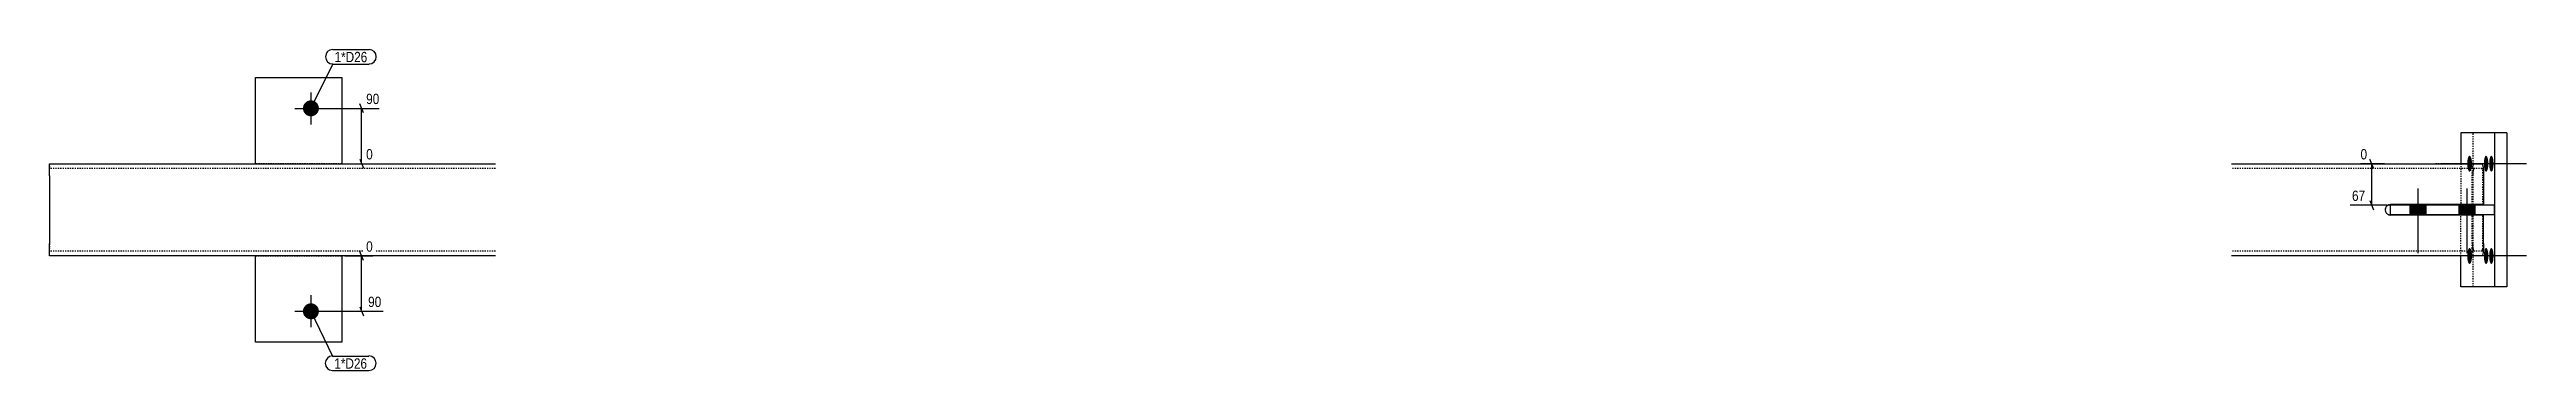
# Model space of a CAD drawing. Header units: millimetres. Extents: x 17 to 29049, y 7 to 1650.
# Drawn here: x 18909 to 22935, y 12 to 534 of the extents above; entities that cross this region are included whole.
import ezdxf

# ---------------------------------------------------------------- set-up
doc = ezdxf.new("R2010")
doc.units = ezdxf.units.MM
doc.linetypes.add('DXK_LINE_DOT2', pattern=[3.9198, 1.9599, -1.9599])
for name, color, linetype in [('MÅLSÆTNING', 7, 'Continuous'), ('STÅL', 7, 'Continuous'), ('TEKST', 7, 'Continuous')]:
    doc.layers.add(name, color=color, linetype=linetype)
doc.styles.add('Arial Narrow', font='ARIALN.TTF', dxfattribs={"height": 0.2})

msp = doc.modelspace()

# ---------------------------------------------------------------- hatches: boundary and pattern name
at = {"layer": 'STÅL', "linetype": 'Continuous'}
for points in [[(19333.5, 451.2, -1), (19333.5, 425.2, -1)], [(22846.7, 348.2), (22846.7, 345.5), (22846.4, 342.9), (22846, 340.5), (22845.5, 338.5), (22844.8, 336.9), (22844.1, 335.8), (22843.3, 335.2), (22842.4, 335.2), (22841.6, 335.8), (22840.9, 336.9), (22840.2, 338.5), (22839.7, 340.5), (22839.3, 342.9), (22839, 345.5), (22839, 348.2), (22839, 350.9), (22839.3, 353.5), (22839.7, 355.8), (22840.2, 357.8), (22840.9, 359.4), (22841.6, 360.5), (22842.4, 361.1), (22843.3, 361.1), (22844.1, 360.5), (22844.8, 359.4), (22845.5, 357.8), (22846, 355.8), (22846.4, 353.5), (22846.7, 350.9)], [(22873.3, 348.2), (22873.2, 345.5), (22873, 342.9), (22872.6, 340.5), (22872.1, 338.5), (22871.5, 336.9), (22870.8, 335.8), (22870, 335.2), (22869.3, 335.2), (22868.5, 335.8), (22867.8, 336.9), (22867.2, 338.5), (22866.7, 340.5), (22866.3, 342.9), (22866.1, 345.5), (22866, 348.2), (22866.1, 350.9), (22866.3, 353.5), (22866.7, 355.8), (22867.2, 357.8), (22867.8, 359.4), (22868.5, 360.5), (22869.3, 361.1), (22870, 361.1), (22870.8, 360.5), (22871.5, 359.4), (22872.1, 357.8), (22872.6, 355.8), (22873, 353.5), (22873.2, 350.9)], [(22881.8, 348.2), (22881.7, 345.5), (22881.5, 342.9), (22881.1, 340.5), (22880.6, 338.5), (22880, 336.9), (22879.3, 335.8), (22878.6, 335.2), (22877.8, 335.2), (22877.1, 335.8), (22876.4, 336.9), (22875.8, 338.5), (22875.3, 340.5), (22874.9, 342.9), (22874.7, 345.5), (22874.6, 348.2), (22874.7, 350.9), (22874.9, 353.5), (22875.3, 355.8), (22875.8, 357.8), (22876.4, 359.4), (22877.1, 360.5), (22877.8, 361.1), (22878.6, 361.1), (22879.3, 360.5), (22880, 359.4), (22880.6, 357.8), (22881.1, 355.8), (22881.5, 353.5), (22881.7, 350.9)], [(22771.5, 280.7), (22745.5, 280.7), (22745.5, 265.7), (22771.5, 265.7)], [(22851.5, 280.7), (22825.5, 280.7), (22825.5, 265.7), (22851.5, 265.7)], [(22846.7, 198.2), (22846.7, 195.5), (22846.4, 192.9), (22846, 190.5), (22845.5, 188.5), (22844.8, 186.9), (22844.1, 185.8), (22843.3, 185.2), (22842.4, 185.2), (22841.6, 185.8), (22840.9, 186.9), (22840.2, 188.5), (22839.7, 190.5), (22839.3, 192.9), (22839, 195.5), (22839, 198.2), (22839, 200.9), (22839.3, 203.5), (22839.7, 205.8), (22840.2, 207.8), (22840.9, 209.4), (22841.6, 210.5), (22842.4, 211.1), (22843.3, 211.1), (22844.1, 210.5), (22844.8, 209.4), (22845.5, 207.8), (22846, 205.8), (22846.4, 203.5), (22846.7, 200.9)], [(22873.3, 198.2), (22873.2, 195.5), (22873, 192.9), (22872.6, 190.5), (22872.1, 188.5), (22871.5, 186.9), (22870.8, 185.8), (22870, 185.2), (22869.3, 185.2), (22868.5, 185.8), (22867.8, 186.9), (22867.2, 188.5), (22866.7, 190.5), (22866.3, 192.9), (22866.1, 195.5), (22866, 198.2), (22866.1, 200.9), (22866.3, 203.5), (22866.7, 205.8), (22867.2, 207.8), (22867.8, 209.4), (22868.5, 210.5), (22869.3, 211.1), (22870, 211.1), (22870.8, 210.5), (22871.5, 209.4), (22872.1, 207.8), (22872.6, 205.8), (22873, 203.5), (22873.2, 200.9)], [(22881.8, 198.2), (22881.7, 195.5), (22881.5, 192.9), (22881.1, 190.5), (22880.6, 188.5), (22880, 186.9), (22879.3, 185.8), (22878.6, 185.2), (22877.8, 185.2), (22877.1, 185.8), (22876.4, 186.9), (22875.8, 188.5), (22875.3, 190.5), (22874.9, 192.9), (22874.7, 195.5), (22874.6, 198.2), (22874.7, 200.9), (22874.9, 203.5), (22875.3, 205.8), (22875.8, 207.8), (22876.4, 209.4), (22877.1, 210.5), (22877.8, 211.1), (22878.6, 211.1), (22879.3, 210.5), (22880, 209.4), (22880.6, 207.8), (22881.1, 205.8), (22881.5, 203.5), (22881.7, 200.9)], [(19333.5, 121.2, -1), (19333.5, 95.2, -1)]]:
    msp.add_hatch(color=96, dxfattribs=at).paths.add_polyline_path(points)

# ---------------------------------------------------------------- linework, layer by layer
at = {"layer": 'MÅLSÆTNING', "color": 7, "linetype": 'Continuous'}
for p, q in [((19418.8, 430.7), (19412.8, 445.7)), ((19338.5, 438.2), (19444.6, 438.2)), ((19415.8, 348.2), (19415.8, 438.2)), ((19388.5, 348.2), (19434, 348.2)), ((19412.8, 355.7), (19418.8, 340.7)), ((22704.3, 348.2), (22665.5, 348.2)), ((22686.7, 340.7), (22680.7, 355.7)), ((22683.7, 280.7), (22683.7, 348.2)), ((22680.7, 288.2), (22686.7, 273.2)), ((22708.5, 280.7), (22648.5, 280.7)), ((19418.8, 190.7), (19412.8, 205.7)), ((19388.5, 198.2), (19434, 198.2)), ((19415.8, 108.2), (19415.8, 198.2)), ((19338.5, 108.2), (19451, 108.2)), ((19412.8, 115.7), (19418.8, 100.7))]:
    msp.add_line(p, q, dxfattribs=at)
at = {"layer": 'STÅL', "color": 2, "linetype": 'Continuous'}
for p, q in [((19243.5, 348.2), (19243.5, 488.2)), ((19243.5, 488.2), (19383.5, 488.2)), ((19383.5, 488.2), (19383.5, 348.2)), ((22828.8, 398.2), (22828.8, 348.2)), ((22883.7, 398.2), (22828.8, 398.2)), ((22903.5, 398.2), (22883.7, 398.2)), ((22883.7, 148.2), (22883.7, 398.2)), ((22903.5, 398.2), (22903.5, 148.2)), ((18908.5, 328.2), (18908.5, 348.2)), ((18908.5, 348.2), (19633.5, 348.2)), ((18908.5, 328.2), (18908.5, 218.2)), ((22455.5, 348.2), (22863, 348.2)), ((22863, 348.2), (22864, 346.6)), ((22864, 346.6), (22864.7, 342.3)), ((22864.7, 342.3), (22865.3, 335.8)), ((22865.3, 335.8), (22865.5, 328.2)), ((22865.5, 328.2), (22865.5, 281.7)), ((22714, 281.7), (22710.8, 281)), ((22710.8, 265.3), (22714, 264.7)), ((22883.5, 280.7), (22713.5, 280.7)), ((22713.5, 280.7), (22713.5, 265.7)), ((22713.5, 265.7), (22883.5, 265.7)), ((22865.5, 281.7), (22714, 281.7)), ((22865.5, 264.7), (22714, 264.7)), ((22828.8, 281.7), (22828.8, 280.7)), ((22828.8, 264.7), (22828.8, 265.7)), ((22865.5, 218.2), (22865.5, 264.7)), ((22883.5, 265.7), (22883.5, 280.7)), ((18908.5, 204), (18908.5, 218.2)), ((18908.5, 198.2), (18908.5, 204)), ((22864.7, 204), (22864, 199.7)), ((22865.3, 210.5), (22864.7, 204)), ((22865.5, 218.2), (22865.3, 210.5)), ((19633.5, 198.2), (18908.5, 198.2)), ((19243.5, 58.2), (19243.5, 198.2)), ((19383.5, 198.2), (19383.5, 58.2)), ((22863, 198.2), (22455.5, 198.2)), ((22828.8, 148.2), (22828.8, 198.2)), ((22864, 199.7), (22863, 198.2)), ((22903.5, 148.2), (22828.8, 148.2)), ((19383.5, 58.2), (19243.5, 58.2))]:
    msp.add_line(p, q, dxfattribs=at)
at = {"layer": 'STÅL', "color": 96, "linetype": 'Continuous'}
for p, q in [((19333.5, 464.2), (19333.5, 412.2)), ((19307.5, 438.2), (19359.5, 438.2)), ((22899.9, 348.2), (22795.7, 348.2)), ((22926.7, 348.2), (22822.5, 348.2)), ((22935.3, 348.2), (22831, 348.2)), ((22758.5, 307.7), (22758.5, 202.7)), ((22838.5, 307.7), (22838.5, 202.7)), ((22745.5, 280.7), (22745.5, 265.7)), ((22771.5, 280.7), (22771.5, 265.7)), ((22825.5, 280.7), (22825.5, 265.7)), ((22851.5, 280.7), (22851.5, 265.7)), ((22899.9, 198.2), (22795.7, 198.2)), ((22926.7, 198.2), (22822.5, 198.2)), ((22935.3, 198.2), (22831, 198.2)), ((19333.5, 134.2), (19333.5, 82.2)), ((19307.5, 108.2), (19359.5, 108.2))]:
    msp.add_line(p, q, dxfattribs=at)
at = {"layer": 'STÅL', "color": 7, "linetype": 'DXK_LINE_DOT2'}
for p, q in [((22848.7, 148.2), (22848.7, 398.2)), ((18908.5, 348.2), (18908.5, 342.3)), ((19633.5, 340.2), (18908.5, 340.2)), ((19383.5, 348.2), (19243.5, 348.2)), ((22863, 340.2), (22455.5, 340.2)), ((22828.8, 348.2), (22828.8, 281.7)), ((22847, 328.2), (22847.2, 335.8)), ((22847, 281.7), (22847, 328.2)), ((22847.2, 335.8), (22847.8, 342.3)), ((22847.8, 342.3), (22848.6, 346.6)), ((22848.1, 332.8), (22848, 328.2)), ((22848, 281.7), (22848, 328.2)), ((22848.5, 336.6), (22848.1, 332.8)), ((22848.9, 339.3), (22848.5, 336.6)), ((22848.6, 346.6), (22849.5, 348.2)), ((22849.5, 340.2), (22848.9, 339.3)), ((22863.6, 339.3), (22863, 340.2)), ((22864.1, 336.6), (22863.6, 339.3)), ((22864.4, 332.8), (22864.1, 336.6)), ((22864.5, 328.2), (22864.4, 332.8)), ((22864.5, 281.7), (22864.5, 328.2)), ((22710.8, 281), (22714, 281.7)), ((22714, 264.7), (22710.8, 265.3)), ((22828.8, 280.7), (22828.8, 265.7)), ((22828.8, 198.2), (22828.8, 264.7)), ((22830.1, 265.7), (22830.1, 280.7)), ((22847, 218.2), (22847, 264.7)), ((22847, 264.7), (22848, 264.7)), ((22848, 218.2), (22848, 264.7)), ((22864.5, 218.2), (22864.5, 264.7)), ((22864.5, 264.7), (22865.5, 264.7)), ((18908.5, 218.2), (18908.5, 210.5)), ((18908.5, 210.5), (18908.5, 209.7)), ((18908.5, 204), (18908.5, 209.7)), ((19633.5, 206.2), (18908.5, 206.2)), ((22863, 206.2), (22455.5, 206.2)), ((22847.2, 210.5), (22847, 218.2)), ((22847.8, 204), (22847.2, 210.5)), ((22848.6, 199.7), (22847.8, 204)), ((22848.1, 213.6), (22848, 218.2)), ((22848.4, 210.5), (22848.1, 213.6)), ((22848.5, 209.7), (22848.4, 210.5)), ((22848.5, 209.7), (22848.9, 207.1)), ((22848.9, 207.1), (22849.5, 206.2)), ((22863, 206.2), (22863.6, 207.1)), ((22863.6, 207.1), (22864.1, 209.7)), ((22864.1, 209.7), (22864.4, 213.6)), ((22864.4, 213.6), (22864.5, 218.2)), ((19243.5, 198.2), (19383.5, 198.2)), ((22849.5, 198.2), (22848.6, 199.7))]:
    msp.add_line(p, q, dxfattribs=at)
at = {"layer": 'STÅL', "color": 96, "linetype": 'DXK_LINE_DOT2'}
for p, q in [((22891.4, 348.2), (22787.2, 348.2)), ((22891.4, 198.2), (22787.2, 198.2))]:
    msp.add_line(p, q, dxfattribs=at)
at = {"layer": 'STÅL', "color": 2, "linetype": 'Continuous'}
msp.add_arc((22714, 273.2), 8.5, 112.5, 247.5, dxfattribs=at)
at = {"layer": 'STÅL', "color": 7, "linetype": 'DXK_LINE_DOT2'}
msp.add_arc((22714, 273.2), 8.5, 112.5, 247.5, dxfattribs=at)

# ---------------------------------------------------------------- wipeouts: each hides what was drawn before it
at = {"color": 0}
for points in [[(19425.1, 513.3), (19425.1, 530.8), (19371.9, 530.8), (19371.9, 513.3)], [(19424.8, 15), (19424.8, 32.5), (19371.5, 32.5), (19371.5, 15)]]:
    msp.add_wipeout(points, dxfattribs=at).dxf.layer = 'TEKST'

# ---------------------------------------------------------------- next in the draw order: wipeouts: each hides what was drawn before it
at = {"color": 0, "linetype": 'Continuous'}
for points in [[(19448.1, 441.7), (19448.1, 466.2), (19419.8, 466.2), (19419.8, 441.7)], [(19437.5, 351.7), (19437.5, 376.2), (19419.8, 376.2), (19419.8, 351.7)], [(22679.7, 351.7), (22679.7, 376.2), (22662, 376.2), (22662, 351.7)], [(22676.5, 284.2), (22676.5, 308.7), (22648.2, 308.7), (22648.2, 284.2)], [(19437.5, 201.7), (19437.5, 226.2), (19419.8, 226.2), (19419.8, 201.7)], [(19451.3, 111.7), (19451.3, 136.2), (19423, 136.2), (19423, 111.7)]]:
    msp.add_wipeout(points, dxfattribs=at).dxf.layer = 'MÅLSÆTNING'
at = {"color": 0}
for points in [[(19425.1, 513.3), (19425.1, 530.8), (19371.9, 530.8), (19371.9, 513.3)], [(19424.8, 15), (19424.8, 32.5), (19371.5, 32.5), (19371.5, 15)]]:
    msp.add_wipeout(points, dxfattribs=at).dxf.layer = 'TEKST'

# ---------------------------------------------------------------- next in the draw order: linework, layer by layer
at = {"layer": 'TEKST', "color": 7, "linetype": 'Continuous'}
for p, q in [((19368.9, 533.8), (19428.1, 533.8)), ((19333.5, 438.2), (19368.9, 510.3)), ((19368.9, 510.3), (19428.1, 510.3)), ((19333.5, 108.2), (19368.5, 35.5)), ((19368.5, 35.5), (19427.8, 35.5)), ((19368.5, 12), (19427.8, 12))]:
    msp.add_line(p, q, dxfattribs=at)
for centre, radius, start, end in [((19368.9, 522.1), 11.7, 90, 270), ((19428.1, 522.1), 11.7, 270, 90), ((19368.5, 23.8), 11.8, 90, 270), ((19427.8, 23.8), 11.8, 270, 90)]:
    msp.add_arc(centre, radius, start, end, dxfattribs=at)

# ---------------------------------------------------------------- next in the draw order: texts
at = {"layer": 'MÅLSÆTNING', "color": 3, "linetype": 'Continuous', "style": 'Arial Narrow'}
for s, p in [('90', (19423.3, 445.2)), ('0', (19423.3, 355.2)), ('0', (22665.5, 355.2)), ('67', (22651.7, 287.7)), ('0', (19423.3, 205.2)), ('90', (19426.5, 115.2))]:
    msp.add_text(s, height=16.7, dxfattribs=at).set_placement(p)
at = {"layer": 'TEKST', "color": 3, "style": 'Arial Narrow'}
for p in [(19371.9, 513.3), (19371.5, 15)]:
    msp.add_text('1*D26', height=16.7, dxfattribs=at).set_placement(p)

doc.saveas('drawing.dxf')
